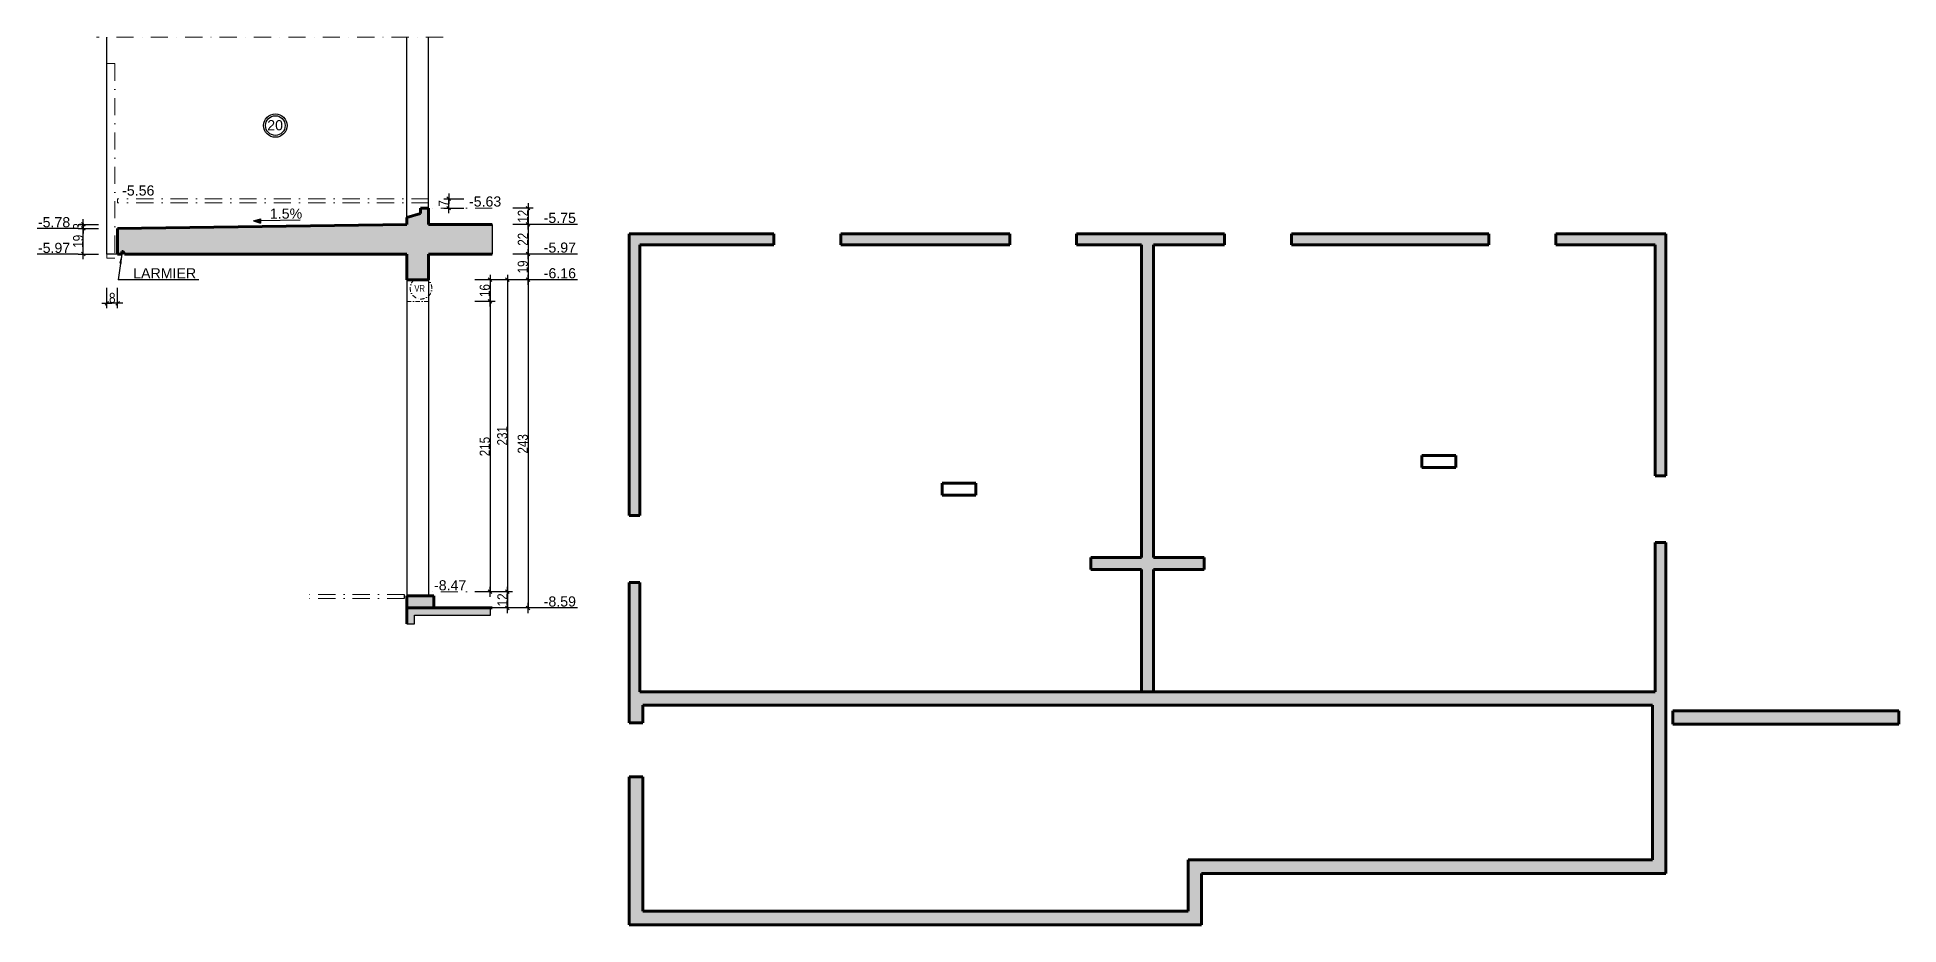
# Model space of a CAD drawing. Header units: centimetres. Extents: x -4990 to 114398, y -61489 to -12305.
# Drawn here: x 58238 to 60992, y -35646 to -34332 of the extents above; entities that cross this region are included whole.
import ezdxf
from ezdxf.enums import TextEntityAlignment as Align

# ---------------------------------------------------------------- set-up
doc = ezdxf.new("R2010")
doc.units = ezdxf.units.CM
doc.header["$LTSCALE"] = 0.5
doc.linetypes.add('TIRETPTX2', pattern=[50.8, 25.4, -12.7, 0, -12.7])
doc.layers.get('DEFPOINTS').update_dxf_attribs({"linetype": 'CONTINUOUS'})
for name, color, linetype in [('01_cote_gen', 4, 'CONTINUOUS'), ('01_linteaux', 2, 'CONTINUOUS'), ('01_poch_murs', 253, 'CONTINUOUS'), ('01_texte', 230, 'CONTINUOUS'), ('AA_COTES', 2, 'CONTINUOUS')]:
    doc.layers.add(name, color=color, linetype=linetype)
doc.layers.add('01_murs_coup', color=5, linetype='CONTINUOUS', lineweight=60)
doc.layers.add('01_tram_axes', color=2, linetype='TIRETPTX2', lineweight=9)
doc.styles.add('ARIAL', font='arial.ttf')
doc.styles.add('MATTE_TXT', font='arial.ttf')
doc.styles.add('STYLE2', font='ARIALN.TTF')
doc.dimstyles.new('JB25', dxfattribs={"dimscale": 0.1, "dimtxt": 150, "dimasz": 15, "dimexe": 0.1, "dimexo": 0.1, "dimgap": 0.09, "dimtad": 1, "dimdec": 1, "dimlfac": 0.5, "dimdsep": 46, "dimtxsty": 'STYLE2', "dimblk1": 'BOND_G', "dimblk2": 'BOND_D', "dimsah": 1, "dimcen": 1.5, "dimdle": 0.01, "dimse1": 1, "dimse2": 1, "dimclrd": 4, "dimclre": 2, "dimclrt": 6, "dimazin": 2, "dimtfac": 2.333333, "dimtdec": 1, "dimtix": 1, "dimtmove": 2, "dimatfit": 3, "dimldrblk": 'BOND_G', "dimfxl": 1, "dimtolj": 1, "dimtzin": 0, "dimarcsym": 0})

msp = doc.modelspace()

# ---------------------------------------------------------------- texts
at = {"layer": '01_texte', "style": 'ARIAL'}
for s, p in [('20', (58578.246, -34469.741)), ('-5.56', (58363.533, -34566.396)), ('1.5%%%', (58582.182, -34600.586)), ('-5.63', (58876.713, -34582.685)), ('-5.75', (58987.195, -34606.956)), ('-5.78', (58238.909, -34613.369)), ('-5.97', (58238.94, -34651.369)), ('-5.97', (58987.308, -34650.956)), ('LARMIER', (58379.877, -34688.956)), ('-6.16', (58987.318, -34688.956)), ('-8.47', (58824.983, -35151.003)), ('-8.59', (58987.277, -35174.956))]:
    msp.add_text(s, height=15, dxfattribs=at).set_placement(p)
at = {"layer": '01_texte', "style": 'MATTE_TXT', "width": 0.8}
msp.add_text('VR', height=10, dxfattribs=at).set_placement((58803.725, -34711.903), align=Align.BOTTOM_CENTER)

# ---------------------------------------------------------------- blocks, each defined once
blk = doc.blocks.new('BOND_G')
at = {"layer": 'AA_COTES', "color": 0}
for p, q in [((5, 0), (-5, 0)), ((1.8, 1.8), (-1.8, -1.8)), ((0, -5), (0, 15))]:
    blk.add_line(p, q, dxfattribs=at)
blk = doc.blocks.new('BOND_D')
at = {"layer": 'AA_COTES', "color": 0}
for p, q in [((5, 0), (-5, 0)), ((-1.8, -1.8), (1.8, 1.8)), ((0, 5), (0, -15))]:
    blk.add_line(p, q, dxfattribs=at)
blk = doc.blocks.new('*D3696')
at = {"layer": '01_cote_gen', "color": 4, "lineweight": -2, "ltscale": 2, "transparency": 16777216}
blk.add_line((58846.8, -34583.6), (58846.8, -34572.6), dxfattribs=at)
at = {"layer": 'DEFPOINTS', "color": 0, "ltscale": 2}
for p in [(58816.9, -34571.1), (58829.5, -34585.1), (58846.8, -34571.1)]:
    blk.add_point(p, dxfattribs=at)
at = {"layer": '01_cote_gen', "color": 4, "lineweight": -2, "ltscale": 2, "transparency": 16777216, "xscale": 1.5, "yscale": 1.5, "zscale": 1.5}
for name, p, rotation in [('BOND_D', (58846.8, -34571.1), 90), ('BOND_G', (58846.8, -34585.1), 270)]:
    blk.add_blockref(name, p, dxfattribs=dict(at, rotation=rotation))
at = {"layer": '01_cote_gen', "color": 6, "ltscale": 2, "transparency": 16777216, "insert": (58839.3, -34578.1), "char_height": 15, "attachment_point": 5, "rotation": 90, "style": 'STYLE2'}
blk.add_mtext('\\A1;7', dxfattribs=at)
blk = doc.blocks.new('*D3697')
at = {"layer": '01_cote_gen', "color": 4, "lineweight": -2, "ltscale": 2, "transparency": 16777216}
blk.add_line((58306.1, -34651.6), (58306.1, -34616.6), dxfattribs=at)
at = {"layer": 'DEFPOINTS', "color": 0, "ltscale": 2}
for p in [(58306.1, -34615.1), (58356.9, -34615.1), (58380.8, -34653.1)]:
    blk.add_point(p, dxfattribs=at)
at = {"layer": '01_cote_gen', "color": 4, "lineweight": -2, "ltscale": 2, "transparency": 16777216, "xscale": 1.5, "yscale": 1.5, "zscale": 1.5}
for name, p, rotation in [('BOND_D', (58306.1, -34615.1), 90), ('BOND_G', (58306.1, -34653.1), 270)]:
    blk.add_blockref(name, p, dxfattribs=dict(at, rotation=rotation))
at = {"layer": '01_cote_gen', "color": 6, "ltscale": 2, "transparency": 16777216, "insert": (58298.5, -34634.1), "char_height": 15, "attachment_point": 5, "rotation": 90, "style": 'STYLE2'}
blk.add_mtext('\\A1;19', dxfattribs=at)
blk = doc.blocks.new('*D3698')
at = {"layer": '01_cote_gen', "color": 4, "lineweight": -2, "ltscale": 2, "transparency": 16777216}
for p, q in [((58306.1, -34607.6), (58306.1, -34606.1)), ((58306.1, -34609.1), (58306.1, -34615.1)), ((58306.1, -34616.6), (58306.1, -34618.1))]:
    blk.add_line(p, q, dxfattribs=at)
at = {"layer": 'DEFPOINTS', "color": 0, "ltscale": 2}
for p in [(58306.1, -34615.1), (58356.9, -34615.1), (58784.9, -34609.1)]:
    blk.add_point(p, dxfattribs=at)
at = {"layer": '01_cote_gen', "color": 4, "lineweight": -2, "ltscale": 2, "transparency": 16777216, "xscale": 1.5, "yscale": 1.5, "zscale": 1.5}
for name, p, rotation in [('BOND_G', (58306.1, -34609.1), 270), ('BOND_D', (58306.1, -34615.1), 90)]:
    blk.add_blockref(name, p, dxfattribs=dict(at, rotation=rotation))
at = {"layer": '01_cote_gen', "color": 6, "ltscale": 2, "transparency": 16777216, "insert": (58298.5, -34612.1), "char_height": 15, "attachment_point": 5, "rotation": 90, "style": 'STYLE2'}
blk.add_mtext('\\A1;3', dxfattribs=at)
blk = doc.blocks.new('*D3699')
at = {"layer": '01_cote_gen', "color": 4, "lineweight": -2, "ltscale": 2, "transparency": 16777216}
blk.add_line((58964.1, -34586.6), (58964.1, -34607.6), dxfattribs=at)
at = {"layer": 'DEFPOINTS', "color": 0, "ltscale": 2}
for p in [(58802.5, -34585.1), (58798.2, -34609.1), (58964.1, -34609.1)]:
    blk.add_point(p, dxfattribs=at)
at = {"layer": '01_cote_gen', "color": 4, "lineweight": -2, "ltscale": 2, "transparency": 16777216, "xscale": 1.5, "yscale": 1.5, "zscale": 1.5}
for name, p, rotation in [('BOND_G', (58964.1, -34585.1), 90), ('BOND_D', (58964.1, -34609.1), 270)]:
    blk.add_blockref(name, p, dxfattribs=dict(at, rotation=rotation))
at = {"layer": '01_cote_gen', "color": 6, "ltscale": 2, "transparency": 16777216, "insert": (58956.5, -34597.1), "char_height": 15, "attachment_point": 5, "rotation": 90, "style": 'STYLE2'}
blk.add_mtext('\\A1;12', dxfattribs=at)
blk = doc.blocks.new('*D3700')
at = {"layer": '01_cote_gen', "color": 4, "lineweight": -2, "ltscale": 2, "transparency": 16777216}
blk.add_line((58964.1, -34610.6), (58964.1, -34651.6), dxfattribs=at)
at = {"layer": 'DEFPOINTS', "color": 0, "ltscale": 2}
for p in [(58799.4, -34609.1), (58799.4, -34653.1), (58964.1, -34653.1)]:
    blk.add_point(p, dxfattribs=at)
at = {"layer": '01_cote_gen', "color": 4, "lineweight": -2, "ltscale": 2, "transparency": 16777216, "xscale": 1.5, "yscale": 1.5, "zscale": 1.5}
for name, p, rotation in [('BOND_G', (58964.1, -34609.1), 90), ('BOND_D', (58964.1, -34653.1), 270)]:
    blk.add_blockref(name, p, dxfattribs=dict(at, rotation=rotation))
at = {"layer": '01_cote_gen', "color": 6, "ltscale": 2, "transparency": 16777216, "insert": (58956.5, -34631.1), "char_height": 15, "attachment_point": 5, "rotation": 90, "style": 'STYLE2'}
blk.add_mtext('\\A1;22', dxfattribs=at)
blk = doc.blocks.new('*D3701')
at = {"layer": '01_cote_gen', "color": 4, "lineweight": -2, "ltscale": 2, "transparency": 16777216}
blk.add_line((58964.1, -34654.6), (58964.1, -34689.6), dxfattribs=at)
at = {"layer": 'DEFPOINTS', "color": 0, "ltscale": 2}
for p in [(58807, -34653.1), (58807, -34691.1), (58964.1, -34691.1)]:
    blk.add_point(p, dxfattribs=at)
at = {"layer": '01_cote_gen', "color": 4, "lineweight": -2, "ltscale": 2, "transparency": 16777216, "xscale": 1.5, "yscale": 1.5, "zscale": 1.5}
for name, p, rotation in [('BOND_G', (58964.1, -34653.1), 90), ('BOND_D', (58964.1, -34691.1), 270)]:
    blk.add_blockref(name, p, dxfattribs=dict(at, rotation=rotation))
at = {"layer": '01_cote_gen', "color": 6, "ltscale": 2, "transparency": 16777216, "insert": (58956.4, -34672.1), "char_height": 15, "attachment_point": 5, "rotation": 90, "style": 'STYLE2'}
blk.add_mtext('\\A1;19', dxfattribs=at)
blk = doc.blocks.new('*D3702')
at = {"layer": '01_cote_gen', "color": 4, "lineweight": -2, "ltscale": 2, "transparency": 16777216}
blk.add_line((58964.1, -34692.6), (58964.1, -35175.6), dxfattribs=at)
at = {"layer": 'DEFPOINTS', "color": 0, "ltscale": 2}
for p in [(58807, -34691.1), (58792, -35177.1), (58964.1, -35177.1)]:
    blk.add_point(p, dxfattribs=at)
at = {"layer": '01_cote_gen', "color": 4, "lineweight": -2, "ltscale": 2, "transparency": 16777216, "xscale": 1.5, "yscale": 1.5, "zscale": 1.5}
for name, p, rotation in [('BOND_G', (58964.1, -34691.1), 90), ('BOND_D', (58964.1, -35177.1), 270)]:
    blk.add_blockref(name, p, dxfattribs=dict(at, rotation=rotation))
at = {"layer": '01_cote_gen', "color": 6, "ltscale": 2, "transparency": 16777216, "insert": (58956.4, -34934.1), "char_height": 15, "attachment_point": 5, "rotation": 90, "style": 'STYLE2'}
blk.add_mtext('\\A1;243', dxfattribs=at)
blk = doc.blocks.new('*D3703')
at = {"layer": '01_cote_gen', "color": 4, "lineweight": -2, "ltscale": 2, "transparency": 16777216}
blk.add_line((58933.7, -34692.6), (58933.7, -35151.6), dxfattribs=at)
at = {"layer": 'DEFPOINTS', "color": 0, "ltscale": 2}
for p in [(58747.2, -34691.1), (58734.4, -35153.1), (58933.7, -35153.1)]:
    blk.add_point(p, dxfattribs=at)
at = {"layer": '01_cote_gen', "color": 4, "lineweight": -2, "ltscale": 2, "transparency": 16777216, "xscale": 1.5, "yscale": 1.5, "zscale": 1.5}
for name, p, rotation in [('BOND_G', (58933.7, -34691.1), 90), ('BOND_D', (58933.7, -35153.1), 270)]:
    blk.add_blockref(name, p, dxfattribs=dict(at, rotation=rotation))
at = {"layer": '01_cote_gen', "color": 6, "ltscale": 2, "transparency": 16777216, "insert": (58926, -34922.1), "char_height": 15, "attachment_point": 5, "rotation": 90, "style": 'STYLE2'}
blk.add_mtext('\\A1;231', dxfattribs=at)
blk = doc.blocks.new('*D3704')
at = {"layer": '01_cote_gen', "color": 4, "lineweight": -2, "ltscale": 2, "transparency": 16777216}
blk.add_line((58933.7, -35154.6), (58933.7, -35175.6), dxfattribs=at)
at = {"layer": 'DEFPOINTS', "color": 0, "ltscale": 2}
for p in [(58926.2, -35153.1), (58933.7, -35177.1), (58941.6, -35177.1)]:
    blk.add_point(p, dxfattribs=at)
at = {"layer": '01_cote_gen', "color": 4, "lineweight": -2, "ltscale": 2, "transparency": 16777216, "xscale": 1.5, "yscale": 1.5, "zscale": 1.5}
for name, p, rotation in [('BOND_G', (58933.7, -35153.1), 90), ('BOND_D', (58933.7, -35177.1), 270)]:
    blk.add_blockref(name, p, dxfattribs=dict(at, rotation=rotation))
at = {"layer": '01_cote_gen', "color": 6, "ltscale": 2, "transparency": 16777216, "insert": (58926.2, -35165.1), "char_height": 15, "attachment_point": 5, "rotation": 90, "style": 'STYLE2'}
blk.add_mtext('\\A1;12', dxfattribs=at)
blk = doc.blocks.new('*D3705')
at = {"layer": '01_cote_gen', "color": 4, "lineweight": -2, "ltscale": 2, "transparency": 16777216}
blk.add_line((58907.9, -34692.6), (58907.9, -34721.6), dxfattribs=at)
at = {"layer": 'DEFPOINTS', "color": 0, "ltscale": 2}
for p in [(58911.2, -34691.1), (58749.4, -34723.1), (58907.9, -34723.1)]:
    blk.add_point(p, dxfattribs=at)
at = {"layer": '01_cote_gen', "color": 4, "lineweight": -2, "ltscale": 2, "transparency": 16777216, "xscale": 1.5, "yscale": 1.5, "zscale": 1.5}
for name, p, rotation in [('BOND_G', (58907.9, -34691.1), 90), ('BOND_D', (58907.9, -34723.1), 270)]:
    blk.add_blockref(name, p, dxfattribs=dict(at, rotation=rotation))
at = {"layer": '01_cote_gen', "color": 6, "ltscale": 2, "transparency": 16777216, "insert": (58900.2, -34707.1), "char_height": 15, "attachment_point": 5, "rotation": 90, "style": 'STYLE2'}
blk.add_mtext('\\A1;16', dxfattribs=at)
blk = doc.blocks.new('*D3706')
at = {"layer": '01_cote_gen', "color": 4, "lineweight": -2, "ltscale": 2, "transparency": 16777216}
blk.add_line((58907.9, -34724.6), (58907.9, -35151.6), dxfattribs=at)
at = {"layer": 'DEFPOINTS', "color": 0, "ltscale": 2}
for p in [(58885.4, -34723.1), (58907.9, -35153.1), (58911.2, -35153.1)]:
    blk.add_point(p, dxfattribs=at)
at = {"layer": '01_cote_gen', "color": 4, "lineweight": -2, "ltscale": 2, "transparency": 16777216, "xscale": 1.5, "yscale": 1.5, "zscale": 1.5}
for name, p, rotation in [('BOND_G', (58907.9, -34723.1), 90), ('BOND_D', (58907.9, -35153.1), 270)]:
    blk.add_blockref(name, p, dxfattribs=dict(at, rotation=rotation))
at = {"layer": '01_cote_gen', "color": 6, "ltscale": 2, "transparency": 16777216, "insert": (58900.2, -34938.1), "char_height": 15, "attachment_point": 5, "rotation": 90, "style": 'STYLE2'}
blk.add_mtext('\\A1;215', dxfattribs=at)
blk = doc.blocks.new('*D3707')
at = {"layer": '01_cote_gen', "color": 4, "lineweight": -2, "ltscale": 2, "transparency": 16777216}
blk.add_line((58355.4, -34725.8), (58342.4, -34725.8), dxfattribs=at)
at = {"layer": 'DEFPOINTS', "color": 0, "ltscale": 2}
for p in [(58340.9, -34653.1), (58356.9, -34653.1), (58340.9, -34725.8)]:
    blk.add_point(p, dxfattribs=at)
at = {"layer": '01_cote_gen', "color": 4, "lineweight": -2, "ltscale": 2, "transparency": 16777216, "xscale": 1.5, "yscale": 1.5, "zscale": 1.5, "rotation": 180}
blk.add_blockref('BOND_D', (58340.9, -34725.8), dxfattribs=at)
at = {"layer": '01_cote_gen', "color": 4, "lineweight": -2, "ltscale": 2, "transparency": 16777216, "xscale": 1.5, "yscale": 1.5, "zscale": 1.5}
blk.add_blockref('BOND_G', (58356.9, -34725.8), dxfattribs=at)
at = {"layer": '01_cote_gen', "color": 6, "ltscale": 2, "transparency": 16777216, "insert": (58348.9, -34718.1), "char_height": 15, "attachment_point": 5, "style": 'STYLE2'}
blk.add_mtext('\\A1;8', dxfattribs=at)

# ---------------------------------------------------------------- dimensions: what is measured, and where the dimension line sits
at = {"layer": '01_cote_gen', "ltscale": 2}
for base, p1, p2, picture, middle in [((58846.777, -34571.115), (58829.516, -34585.115), (58816.916, -34571.115), '*D3696', (58839.268, -34578.115)), ((58964.057, -34609.115), (58802.527, -34585.115), (58798.207, -34609.115), '*D3699', (58956.517, -34597.115)), ((58306.127, -34615.115), (58784.916, -34609.115), (58356.916, -34615.115), '*D3698', (58298.459, -34612.115)), ((58306.127, -34615.115), (58380.846, -34653.115), (58356.916, -34615.115), '*D3697', (58298.459, -34634.115)), ((58964.057, -34653.115), (58799.36, -34609.115), (58799.36, -34653.115), '*D3700', (58956.517, -34631.115)), ((58964.057, -34691.115), (58807.004, -34653.115), (58807.004, -34691.115), '*D3701', (58956.389, -34672.115)), ((58933.71, -35153.115), (58747.152, -34691.115), (58734.411, -35153.115), '*D3703', (58926.043, -34922.115)), ((58907.901, -34723.115), (58911.21, -34691.115), (58749.411, -34723.115), '*D3705', (58900.233, -34707.115)), ((58964.057, -35177.115), (58807.004, -34691.115), (58792.004, -35177.115), '*D3702', (58956.389, -34934.115)), ((58907.901, -35153.115), (58885.401, -34723.115), (58911.21, -35153.115), '*D3706', (58900.233, -34938.115)), ((58933.71, -35177.115), (58926.21, -35153.115), (58941.557, -35177.115), '*D3704', (58926.171, -35165.115))]:
    dim = msp.add_linear_dim(base=base, p1=p1, p2=p2, angle=90, dimstyle='JB25', dxfattribs=at)
    dim.commit()
    dim.dimension.update_dxf_attribs({"geometry": picture, "text_midpoint": middle})
dim = msp.add_linear_dim(base=(58340.916, -34725.79), p1=(58356.916, -34653.115), p2=(58340.916, -34653.115), dimstyle='JB25', dxfattribs=at)
dim.commit()
dim.dimension.update_dxf_attribs({"geometry": '*D3707', "text_midpoint": (58348.916, -34718.122)})

# ---------------------------------------------------------------- hatches: boundary and pattern name
at = {"layer": '01_poch_murs', "ltscale": 2}
h = msp.add_hatch(color=256, dxfattribs=at)
h.dxf.hatch_style = 1
h.paths.add_polyline_path([(58908.791, -35177.115), (58784.916, -35177.115), (58784.916, -35200.393), (58796.195, -35200.393), (58796.195, -35187.662), (58908.791, -35187.662)])
h.paths.add_polyline_path([(58824.916, -35159.115), (58784.916, -35159.115), (58784.916, -35177.115), (58824.916, -35177.115)])
h.paths.add_polyline_path([(58911.214, -34609.115), (58816.916, -34609.115), (58816.916, -34585.115), (58804.916, -34585.115), (58804.916, -34593.115), (58784.916, -34599.072), (58784.916, -34609.115), (58356.916, -34615.115), (58356.916, -34653.115), (58362.916, -34653.115), (58362.916, -34649.115, -0.41421356), (58366.916, -34653.115), (58784.916, -34653.115), (58784.916, -34691.115), (58816.916, -34691.115), (58816.916, -34653.115), (58911.214, -34653.115)])
h = msp.add_hatch(color=256, dxfattribs=at)
h.dxf.hatch_style = 1
h.paths.add_polyline_path([(59327.756, -34623.232), (59113.75, -34623.232), (59113.75, -35040.23), (59129.75, -35040.23), (59129.75, -34639.232), (59327.756, -34639.232)])
h.paths.add_polyline_path([(59676.728, -34623.232), (59426.756, -34623.232), (59426.756, -34639.232), (59676.728, -34639.232)])
h.paths.add_polyline_path([(59994.716, -34623.232), (59775.716, -34623.232), (59775.716, -34639.232), (59871.753, -34639.232), (59871.753, -35102.236), (59796.777, -35102.236), (59796.777, -35120.236), (59871.753, -35120.236), (59871.753, -35301.232), (59889.753, -35301.232), (59889.753, -35120.236), (59964.753, -35120.236), (59964.753, -35102.236), (59889.753, -35102.236), (59889.753, -34639.232), (59994.716, -34639.232)])
h.paths.add_polyline_path([(60385.757, -34623.232), (60093.742, -34623.232), (60093.742, -34639.232), (60385.757, -34639.232)])
h.paths.add_polyline_path([(60647.76, -34623.232), (60484.766, -34623.232), (60484.766, -34639.232), (60631.76, -34639.232), (60631.76, -34981.186), (60647.76, -34981.186)])
h.paths.add_polyline_path([(60647.76, -35080.186), (60631.76, -35080.186), (60631.76, -35301.232), (59129.75, -35301.232), (59129.75, -35139.23), (59113.75, -35139.23), (59113.75, -35347.26), (59133.75, -35347.26), (59133.75, -35321.232), (60627.76, -35321.232), (60627.76, -35550.199), (59940.76, -35550.199), (59940.76, -35626.232), (59133.75, -35626.232), (59133.716, -35427.26), (59113.75, -35427.26), (59113.75, -35646.232), (59960.752, -35646.232), (59960.753, -35570.199), (60647.76, -35570.199)])
h.paths.add_polyline_path([(60992.242, -35329.237), (60657.774, -35329.287), (60657.76, -35349.237), (60992.242, -35349.237)])

# ---------------------------------------------------------------- linework, layer by layer
at = {"layer": '01_linteaux'}
for p, q in [((58340.916, -34653.115), (58340.916, -34331.934)), ((58784.916, -34599.072), (58784.916, -34331.934)), ((58816.916, -34585.115), (58816.916, -34331.934)), ((58356.916, -34653.115), (58340.916, -34653.115)), ((58784.916, -34691.115), (58784.916, -35159.115)), ((58816.916, -34691.115), (58816.916, -35159.115)), ((58780.916, -35157.115), (58780.916, -35163.115))]:
    msp.add_line(p, q, dxfattribs=at)
at = {"layer": '01_murs_coup'}
for p, q in [((58804.916, -34593.115), (58784.916, -34599.072)), ((58804.916, -34585.115), (58804.916, -34593.115)), ((58816.916, -34585.115), (58804.916, -34585.115)), ((58816.916, -34585.115), (58816.916, -34609.115)), ((58784.916, -34609.115), (58356.916, -34615.115)), ((58356.916, -34615.115), (58356.916, -34653.115)), ((58784.916, -34599.072), (58784.916, -34609.115)), ((58911.214, -34609.115), (58816.916, -34609.115)), ((58362.916, -34649.115), (58362.916, -34653.115)), ((59113.75, -35040.23), (59113.75, -34623.232)), ((59113.75, -34623.232), (59327.756, -34623.232)), ((59129.75, -34639.232), (59129.75, -35040.23)), ((59327.756, -34639.232), (59129.75, -34639.232)), ((59327.756, -34623.232), (59327.756, -34639.232)), ((59426.756, -34639.232), (59426.756, -34623.232)), ((59426.756, -34623.232), (59676.728, -34623.232)), ((59676.728, -34639.232), (59426.756, -34639.232)), ((59676.728, -34623.232), (59676.728, -34639.232)), ((59775.716, -34623.232), (59994.716, -34623.232)), ((59775.716, -34639.232), (59775.716, -34623.232)), ((59871.603, -34639.232), (59775.716, -34639.232)), ((59871.753, -34639.232), (59871.753, -35102.236)), ((59994.716, -34639.232), (59889.603, -34639.232)), ((59889.753, -34639.232), (59889.753, -35102.236)), ((59994.716, -34623.232), (59994.716, -34639.232)), ((60093.742, -34623.232), (60385.757, -34623.232)), ((60093.742, -34639.232), (60093.742, -34623.232)), ((60385.757, -34639.232), (60093.742, -34639.232)), ((60385.757, -34623.232), (60385.757, -34639.232)), ((60484.766, -34623.232), (60647.76, -34623.232)), ((60484.766, -34639.232), (60484.766, -34623.232)), ((60631.76, -34639.232), (60484.766, -34639.232)), ((60631.76, -34981.186), (60631.76, -34639.232)), ((60647.76, -34623.232), (60647.76, -34981.186)), ((58362.916, -34653.115), (58356.916, -34653.115)), ((58784.916, -34653.115), (58366.916, -34653.115)), ((58784.916, -34653.115), (58784.916, -34691.115)), ((58911.214, -34653.115), (58816.916, -34653.115)), ((58816.916, -34653.115), (58816.916, -34691.115)), ((58816.916, -34691.115), (58784.916, -34691.115)), ((60286.756, -34969.231), (60286.764, -34951.228)), ((60286.764, -34951.228), (60336.764, -34951.231)), ((60336.764, -34951.231), (60336.763, -34969.231)), ((60336.763, -34969.231), (60286.756, -34969.231)), ((59576.75, -35010.234), (59576.753, -34992.221)), ((59576.753, -34992.221), (59626.753, -34992.224)), ((59626.753, -34992.224), (59626.752, -35010.223)), ((60647.76, -34981.186), (60631.76, -34981.186)), ((59626.752, -35010.223), (59576.75, -35010.234)), ((59129.75, -35040.23), (59113.75, -35040.23)), ((60647.76, -35080.186), (60631.76, -35080.186)), ((60631.76, -35080.186), (60631.76, -35301.232)), ((60647.76, -35570.199), (60647.76, -35080.186)), ((59796.777, -35102.236), (59871.753, -35102.236)), ((59796.777, -35102.236), (59796.777, -35120.236)), ((59889.753, -35102.236), (59964.753, -35102.236)), ((59964.753, -35102.236), (59964.753, -35120.236)), ((59129.75, -35139.23), (59113.75, -35139.23)), ((59113.75, -35139.23), (59113.75, -35347.26)), ((59129.75, -35301.232), (59129.75, -35139.23)), ((59796.777, -35120.236), (59871.753, -35120.236)), ((59871.753, -35120.236), (59871.753, -35301.232)), ((59889.753, -35120.236), (59889.753, -35301.232)), ((59964.753, -35120.236), (59889.753, -35120.236)), ((58824.916, -35159.115), (58784.916, -35159.115)), ((58784.916, -35159.115), (58784.916, -35200.393)), ((58824.916, -35159.115), (58824.916, -35177.115)), ((58911.214, -35177.115), (58784.916, -35177.115)), ((60631.76, -35301.232), (59129.75, -35301.232)), ((59133.75, -35347.26), (59133.75, -35321.232)), ((59133.75, -35321.232), (60627.76, -35321.232)), ((60627.76, -35321.232), (60627.76, -35550.199)), ((60657.76, -35349.237), (60657.774, -35329.287)), ((60657.774, -35329.287), (60992.242, -35329.237)), ((60992.242, -35329.237), (60992.242, -35349.237)), ((59113.75, -35347.26), (59133.75, -35347.26)), ((60992.242, -35349.237), (60657.76, -35349.237)), ((59133.716, -35427.26), (59113.75, -35427.26)), ((59113.75, -35427.26), (59113.75, -35646.232)), ((59133.75, -35626.232), (59133.716, -35427.26)), ((59940.76, -35550.199), (59940.76, -35626.232)), ((60627.76, -35550.199), (59940.76, -35550.199)), ((59960.753, -35570.255), (59960.752, -35646.232)), ((59960.76, -35570.199), (59960.76, -35646.232)), ((59960.76, -35570.199), (60647.76, -35570.199)), ((59940.76, -35626.232), (59133.75, -35626.232)), ((59113.75, -35646.232), (59960.76, -35646.232))]:
    msp.add_line(p, q, dxfattribs=at)
msp.add_arc((58362.916, -34653.115), 4, 0, 90, dxfattribs=at)
at = {"layer": '01_poch_murs', "ltscale": 2}
for p, q in [((58911.214, -34609.115), (58911.214, -34653.115)), ((58784.916, -35200.393), (58796.195, -35200.393)), ((58796.195, -35200.393), (58796.195, -35187.662)), ((58796.195, -35187.662), (58908.791, -35187.662)), ((58908.791, -35187.662), (58908.791, -35177.115))]:
    msp.add_line(p, q, dxfattribs=at)
at = {"layer": '01_texte'}
for p, q in [((58298.698, -34615.115), (58237.906, -34615.115)), ((58557.897, -34603.927), (58568.125, -34600.646)), ((58557.897, -34603.927), (58568.125, -34607.208)), ((58568.125, -34600.646), (58568.125, -34607.208)), ((58626.942, -34602.911), (58568.125, -34603.776)), ((59037.327, -34609.115), (58971.557, -34609.115)), ((58298.698, -34653.115), (58237.906, -34653.115)), ((58362.916, -34653.115), (58357.769, -34691.115)), ((59037.327, -34653.115), (58971.557, -34653.115)), ((58476.84, -34691.115), (58357.769, -34691.115)), ((59037.327, -34691.115), (58971.557, -34691.115)), ((59037.327, -35177.115), (58971.557, -35177.115))]:
    msp.add_line(p, q, dxfattribs=at)
for radius in [17.309, 14.533]:
    msp.add_circle((58590.249, -34462.783), radius, dxfattribs=at)
for points in [[(58568.125, -34600.646), (58557.897, -34603.927), (58568.125, -34607.208)], [(58362.916, -34653.115), (58359.207, -34666.657), (58361.048, -34666.906)], [(58362.916, -34653.115), (58362.888, -34667.155), (58361.048, -34666.906)]]:
    msp.add_solid(points, dxfattribs=at)
at = {"layer": '01_tram_axes', "ltscale": 2}
for p, q in [((58838.527, -34331.934), (58325.489, -34331.934)), ((58352.86, -34371.115), (58340.86, -34371.115)), ((58352.916, -34371.115), (58352.916, -34659.115)), ((58816.916, -34571.115), (58356.916, -34571.115)), ((58356.916, -34577.115), (58356.916, -34571.115)), ((58816.916, -34577.115), (58356.916, -34577.115)), ((58816.916, -34571.115), (58816.916, -34577.115)), ((58911.214, -34585.115), (58816.916, -34585.115)), ((58340.916, -34653.115), (58340.916, -34659.115)), ((58352.916, -34659.115), (58340.916, -34659.115)), ((58780.916, -35157.115), (58634.129, -35157.115)), ((58780.916, -35163.115), (58634.129, -35163.115)), ((58911.214, -35153.115), (58816.916, -35153.115))]:
    msp.add_line(p, q, dxfattribs=at)
at = {"layer": '01_tram_axes', "ltscale": 0.5}
msp.add_line((58816.916, -34723.115), (58784.916, -34723.115), dxfattribs=at)
msp.add_arc((58805.748, -34703.66), 16, 128.367539, 51.632461, dxfattribs=at)

msp.set_redraw_order([(e.dxf.handle, doc.entitydb.next_handle()) for e in msp.query("TEXT MTEXT ATTDEF DIMENSION ARC_DIMENSION")])  # texts and dimensions are drawn at this point

doc.saveas('drawing.dxf')
